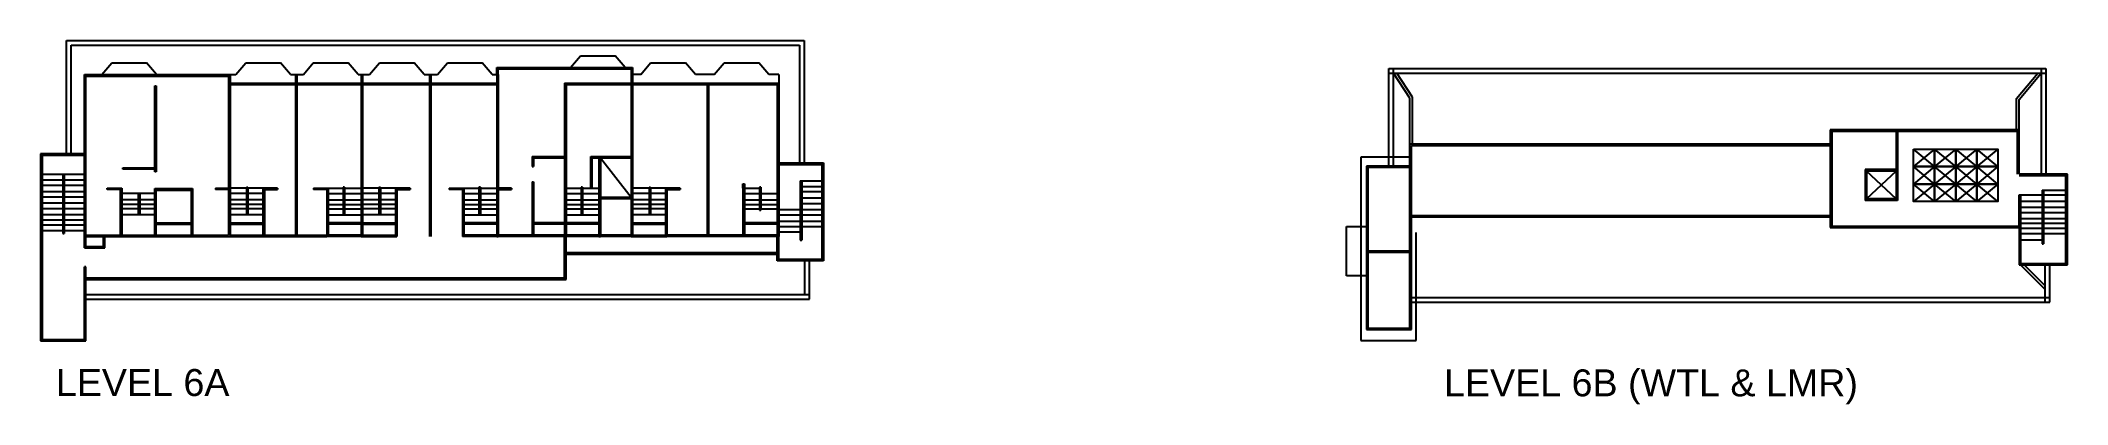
# Model space of a CAD drawing. Extents: x -3977 to 6343, y -1567 to 1206.
# Drawn here: x 4824 to 6343, y 615 to 887 of the extents above; entities that cross this region are included whole.
import ezdxf

# ---------------------------------------------------------------- set-up
doc = ezdxf.new("R2010")
doc.units = 0
doc.layers.add('MIMIC_SIZE', color=7, linetype='CONTINUOUS')
doc.styles.get("Standard").update_dxf_attribs({"font": 'arial.ttf'})

msp = doc.modelspace()

# ---------------------------------------------------------------- texts
at = {"layer": 'MIMIC_SIZE', "color": 1}
for s, p in [('LEVEL 6A', (4835.581, 621.227)), ('LEVEL 6B (WTL & LMR)', (5875.54, 620.966))]:
    msp.add_text(s, height=20.1755, dxfattribs=at).set_placement(p)

# ---------------------------------------------------------------- linework, layer by layer
at = {"layer": 'MIMIC_SIZE', "color": 1}
for p, q in [((4843.643, 802.444), (4843.643, 887.292)), ((4843.643, 887.292), (5396.189, 887.292)), ((4847.143, 802.444), (4847.143, 883.792)), ((4847.143, 883.792), (5392.689, 883.792)), ((5392.689, 883.792), (5392.689, 795.647)), ((5396.189, 887.292), (5396.189, 795.647)), ((4869.954, 861.837), (4877.425, 870.628)), ((4877.425, 870.628), (4903.432, 870.628)), ((4910.903, 861.837), (4903.432, 870.628)), ((4970.315, 861.837), (4977.786, 870.628)), ((4977.786, 870.628), (5003.792, 870.628)), ((5011.263, 861.837), (5003.792, 870.628)), ((5020.992, 861.837), (5028.463, 870.628)), ((5028.463, 870.628), (5054.47, 870.628)), ((5061.941, 861.837), (5054.47, 870.628)), ((5070.583, 861.837), (5078.054, 870.628)), ((5078.054, 870.628), (5104.06, 870.628)), ((5111.531, 861.837), (5104.06, 870.628)), ((5121.389, 861.837), (5128.86, 870.628)), ((5128.86, 870.628), (5154.867, 870.628)), ((5162.338, 861.837), (5154.867, 870.628)), ((5165.908, 861.837), (5165.908, 867.149)), ((5165.908, 867.149), (5267.693, 867.149)), ((5165.908, 866.049), (5267.693, 866.049)), ((5167.008, 861.837), (5167.008, 867.149)), ((5221.208, 867.149), (5228.679, 875.94)), ((5228.679, 875.94), (5254.686, 875.94)), ((5262.157, 867.149), (5254.686, 875.94)), ((5266.593, 867.149), (5266.593, 740.549)), ((5267.693, 867.149), (5267.693, 740.549)), ((5273.706, 861.779), (5281.177, 870.57)), ((5281.177, 870.57), (5307.184, 870.57)), ((5314.655, 861.779), (5307.184, 870.57)), ((5328.727, 861.779), (5336.198, 870.57)), ((5336.198, 870.57), (5362.204, 870.57)), ((5369.675, 861.779), (5362.204, 870.57)), ((5834.222, 793.327), (5834.222, 866.292)), ((5834.222, 866.292), (6326.458, 866.292)), ((5837.722, 793.327), (5837.722, 866.292)), ((6322.958, 866.292), (6322.958, 787.158)), ((6326.458, 866.292), (6326.458, 787.158)), ((4856.916, 732.146), (4856.916, 861.837)), ((4856.916, 861.837), (4966.121, 861.837)), ((4856.916, 860.737), (4966.121, 860.737)), ((4858.016, 732.146), (4858.016, 861.837)), ((4909.615, 789.006), (4909.615, 853.506)), ((4909.615, 853.506), (4910.715, 853.506)), ((4910.715, 853.506), (4910.715, 789.006)), ((4965.021, 861.837), (4965.021, 741.649)), ((4965.021, 861.837), (4970.315, 861.837)), ((4966.121, 861.837), (4966.121, 740.549)), ((4966.121, 855.512), (5167.008, 855.512)), ((4966.121, 854.412), (5167.008, 854.412)), ((5011.263, 861.837), (5020.992, 861.837)), ((5015.093, 861.837), (5015.093, 740.549)), ((5016.193, 861.837), (5016.193, 740.549)), ((5061.941, 861.837), (5070.583, 861.837)), ((5064.236, 861.837), (5064.236, 740.549)), ((5065.336, 861.837), (5065.336, 740.549)), ((5111.531, 861.837), (5121.389, 861.837)), ((5115.49, 861.837), (5115.49, 740.549)), ((5116.59, 861.837), (5116.59, 740.549)), ((5162.338, 861.837), (5167.008, 861.837)), ((5165.908, 861.837), (5165.908, 740.549)), ((5167.008, 861.837), (5167.008, 740.549)), ((5216.75, 855.512), (5267.693, 855.512)), ((5216.75, 855.512), (5216.75, 740.549)), ((5216.75, 854.412), (5267.693, 854.412)), ((5217.85, 855.512), (5217.85, 740.549)), ((5267.693, 861.837), (5267.693, 740.549)), ((5273.706, 861.779), (5267.693, 861.779)), ((5267.693, 855.512), (5377.137, 855.512)), ((5267.693, 854.412), (5377.137, 854.412)), ((5328.727, 861.779), (5314.655, 861.779)), ((5323.498, 855.512), (5323.498, 740.549)), ((5324.598, 855.512), (5324.598, 740.549)), ((5377.137, 861.779), (5369.675, 861.779)), ((5376.037, 855.512), (5376.037, 740.549)), ((5377.137, 861.779), (5377.137, 855.512)), ((5377.137, 855.512), (5377.137, 740.549)), ((5834.222, 862.792), (6326.458, 862.792)), ((5849.974, 844.278), (5837.722, 862.792)), ((5851.974, 844.88), (5840.12, 862.792)), ((6304.35, 843.85), (6320.34, 862.792)), ((6306.35, 843.119), (6322.958, 862.792)), ((5849.974, 809.902), (5849.974, 844.278)), ((5851.974, 809.902), (5851.974, 844.88)), ((6304.35, 820.371), (6304.35, 843.85)), ((6306.35, 820.371), (6306.35, 843.119)), ((6164.914, 820.371), (6164.914, 747.238)), ((6306.35, 820.371), (6164.914, 820.371)), ((6166.014, 820.371), (6166.014, 747.238)), ((6305.25, 787.158), (6305.25, 820.371)), ((6306.35, 787.158), (6306.35, 820.371)), ((5849.974, 670.975), (5849.974, 809.902)), ((5849.974, 809.902), (6166.014, 809.902)), ((5851.074, 670.975), (5851.074, 808.802)), ((5851.074, 808.802), (6166.014, 808.802)), ((6306.35, 819.271), (6164.914, 819.271)), ((6214.195, 819.271), (6214.195, 767.661)), ((6215.295, 819.271), (6215.295, 767.661)), ((6243.093, 805.979), (6227.322, 792.895)), ((6243.093, 792.895), (6227.322, 805.979)), ((6258.864, 805.979), (6243.093, 792.895)), ((6258.864, 792.895), (6243.093, 805.979)), ((6274.635, 805.979), (6258.864, 792.895)), ((6274.635, 792.895), (6258.864, 805.979)), ((6290.406, 805.979), (6274.635, 792.895)), ((6290.406, 792.895), (6274.635, 805.979)), ((4856.916, 802.444), (4824.104, 802.444)), ((4824.104, 802.444), (4824.104, 662.382)), ((4856.916, 801.344), (4824.104, 801.344)), ((4825.204, 802.444), (4825.204, 662.382)), ((4885.724, 790.994), (4885.724, 792.094)), ((4885.724, 792.094), (4909.615, 792.094)), ((4909.615, 790.994), (4885.724, 790.994)), ((5192.363, 800.608), (5217.85, 800.608)), ((5192.363, 800.608), (5192.363, 793.099)), ((5192.363, 799.508), (5217.85, 799.508)), ((5192.363, 793.099), (5193.463, 793.099)), ((5193.463, 800.608), (5193.463, 793.099)), ((5236.299, 776.675), (5236.299, 800.608)), ((5236.299, 800.608), (5242.206, 800.608)), ((5236.299, 799.508), (5242.206, 799.508)), ((5237.399, 776.675), (5237.399, 800.608)), ((5242.206, 800.608), (5267.693, 800.608)), ((5242.206, 799.508), (5267.693, 799.508)), ((5242.449, 800.608), (5242.449, 740.549)), ((5243.549, 800.608), (5243.549, 740.549)), ((5243.549, 799.508), (5266.593, 770.126)), ((5377.137, 795.647), (5410.551, 795.647)), ((5377.137, 794.547), (5409.451, 794.547)), ((5409.451, 795.647), (5409.451, 722.381)), ((5410.551, 795.647), (5410.551, 722.381)), ((5849.974, 799.911), (5813.123, 799.911)), ((5813.123, 799.911), (5813.123, 662.861)), ((5817.37, 793.327), (5817.37, 670.975)), ((5851.074, 793.327), (5817.37, 793.327)), ((5851.074, 792.227), (5817.37, 792.227)), ((5818.47, 793.327), (5818.47, 670.975)), ((6215.295, 790.732), (6191.024, 790.732)), ((6191.024, 790.732), (6191.024, 767.661)), ((6215.295, 789.632), (6191.024, 789.632)), ((6192.124, 790.732), (6192.124, 767.661)), ((6214.195, 789.632), (6192.124, 768.761)), ((6214.195, 768.761), (6192.124, 789.632)), ((6243.093, 792.895), (6227.322, 779.81)), ((6243.093, 779.81), (6227.322, 792.895)), ((6258.864, 792.895), (6243.093, 779.81)), ((6258.864, 779.81), (6243.093, 792.895)), ((6274.635, 792.895), (6258.864, 779.81)), ((6274.635, 779.81), (6258.864, 792.895)), ((6290.406, 792.895), (6274.635, 779.81)), ((6290.406, 779.81), (6274.635, 792.895)), ((4825.204, 783.033), (4840.759, 783.033)), ((4825.204, 779.127), (4840.759, 779.127)), ((4825.702, 787.24), (4841.859, 787.24)), ((4840.759, 787.24), (4840.759, 742.803)), ((4840.759, 787.24), (4856.916, 787.24)), ((4841.859, 787.24), (4841.859, 742.803)), ((4841.859, 783.033), (4856.916, 783.033)), ((4841.859, 779.127), (4856.916, 779.127)), ((4873.985, 775.702), (4873.985, 776.802)), ((4873.985, 776.802), (4883.915, 776.802)), ((4883.915, 775.702), (4873.985, 775.702)), ((4883.915, 776.802), (4885.015, 776.802)), ((4883.915, 741.649), (4883.915, 775.702)), ((4885.015, 776.802), (4885.015, 741.649)), ((4910.715, 789.006), (4909.615, 789.006)), ((4909.615, 741.649), (4909.615, 776.522)), ((4909.615, 776.522), (4937.928, 776.522)), ((4909.615, 775.422), (4937.928, 775.422)), ((4910.715, 741.649), (4910.715, 776.522)), ((4936.828, 776.522), (4936.828, 741.649)), ((4937.928, 776.522), (4937.928, 741.649)), ((4955.091, 776.802), (4965.021, 776.802)), ((4955.091, 776.802), (4955.091, 775.702)), ((4965.021, 775.702), (4955.091, 775.702)), ((4978.421, 776.675), (4966.121, 776.675)), ((4978.421, 777.658), (4978.421, 756.925)), ((4978.421, 777.658), (4979.521, 777.658)), ((4979.521, 777.658), (4979.521, 772.861)), ((4990.721, 776.675), (4979.521, 776.675)), ((4990.721, 776.802), (4990.721, 740.549)), ((5001.751, 776.802), (4990.721, 776.802)), ((4991.821, 776.802), (4991.821, 740.549)), ((4991.821, 775.702), (5001.751, 775.702)), ((5001.751, 776.802), (5001.751, 775.702)), ((5028.606, 776.802), (5039.636, 776.802)), ((5028.606, 776.802), (5028.606, 775.702)), ((5038.536, 775.702), (5028.606, 775.702)), ((5038.536, 776.802), (5038.536, 740.549)), ((5039.636, 776.802), (5039.636, 740.549)), ((5039.636, 776.675), (5050.836, 776.675)), ((5051.936, 777.658), (5050.836, 777.658)), ((5050.836, 777.658), (5050.836, 772.861)), ((5051.936, 777.658), (5051.936, 756.925)), ((5051.936, 776.675), (5064.236, 776.675)), ((5077.636, 776.675), (5065.336, 776.675)), ((5077.636, 777.658), (5077.636, 756.925)), ((5077.636, 777.658), (5078.736, 777.658)), ((5078.736, 777.658), (5078.736, 772.861)), ((5089.936, 776.675), (5078.736, 776.675)), ((5089.936, 776.802), (5089.936, 740.549)), ((5100.966, 776.802), (5089.936, 776.802)), ((5091.036, 776.802), (5091.036, 740.549)), ((5091.036, 775.702), (5100.966, 775.702)), ((5100.966, 776.802), (5100.966, 775.702)), ((5130.279, 776.802), (5141.309, 776.802)), ((5130.279, 776.802), (5130.279, 775.702)), ((5140.209, 775.702), (5130.279, 775.702)), ((5140.209, 776.802), (5140.209, 740.549)), ((5141.309, 776.802), (5141.309, 740.549)), ((5141.309, 776.675), (5152.509, 776.675)), ((5153.609, 777.658), (5152.509, 777.658)), ((5152.509, 777.658), (5152.509, 772.861)), ((5153.609, 777.658), (5153.609, 756.925)), ((5153.609, 776.675), (5165.908, 776.675)), ((5176.938, 776.802), (5165.908, 776.802)), ((5167.008, 775.702), (5176.938, 775.702)), ((5176.938, 776.802), (5176.938, 775.702)), ((5192.363, 781.648), (5193.463, 781.648)), ((5192.363, 781.648), (5192.363, 740.549)), ((5193.463, 781.648), (5193.463, 740.549)), ((5216.75, 776.802), (5216.75, 740.549)), ((5217.85, 776.802), (5217.85, 740.549)), ((5217.85, 776.675), (5229.05, 776.675)), ((5230.15, 777.658), (5229.05, 777.658)), ((5229.05, 777.658), (5229.05, 772.861)), ((5230.15, 777.658), (5230.15, 756.925)), ((5230.15, 776.675), (5242.449, 776.675)), ((5279.993, 776.675), (5267.693, 776.675)), ((5279.993, 777.658), (5279.993, 756.925)), ((5279.993, 777.658), (5281.093, 777.658)), ((5281.093, 777.658), (5281.093, 772.861)), ((5292.293, 776.675), (5281.093, 776.675)), ((5292.293, 776.802), (5292.293, 740.549)), ((5303.323, 776.802), (5292.293, 776.802)), ((5293.393, 776.802), (5293.393, 740.549)), ((5293.393, 775.702), (5303.323, 775.702)), ((5303.323, 776.802), (5303.323, 775.702)), ((5350.338, 776.802), (5350.338, 780.097)), ((5350.338, 780.097), (5351.438, 780.097)), ((5350.338, 776.802), (5350.338, 740.549)), ((5351.438, 780.097), (5351.438, 776.802)), ((5351.438, 776.802), (5351.438, 740.549)), ((5351.438, 776.675), (5362.638, 776.675)), ((5363.738, 777.658), (5362.638, 777.658)), ((5362.638, 777.658), (5362.638, 772.861)), ((5363.738, 777.658), (5363.738, 760.445)), ((5393.294, 782.336), (5393.294, 737.899)), ((5393.294, 782.336), (5409.451, 782.336)), ((5394.394, 782.336), (5394.394, 737.899)), ((5394.394, 778.129), (5409.451, 778.129)), ((6243.093, 779.81), (6227.322, 766.725)), ((6243.093, 766.725), (6227.322, 779.81)), ((6258.864, 779.81), (6243.093, 766.725)), ((6258.864, 766.725), (6243.093, 779.81)), ((6274.635, 779.81), (6258.864, 766.725)), ((6274.635, 766.725), (6258.864, 779.81)), ((6290.406, 779.81), (6274.635, 766.725)), ((6290.406, 766.725), (6274.635, 779.81)), ((6342.596, 787.158), (6306.35, 787.158)), ((6342.596, 786.058), (6306.35, 786.058)), ((6323.605, 775.221), (6323.605, 735.174)), ((6323.605, 775.221), (6341.496, 775.221)), ((6324.705, 775.221), (6324.705, 735.174)), ((6341.496, 719.409), (6341.496, 787.158)), ((6342.596, 719.409), (6342.596, 787.158)), ((4825.204, 774.394), (4840.759, 774.394)), ((4825.204, 770.262), (4840.759, 770.262)), ((4825.204, 765.83), (4840.759, 765.83)), ((4825.204, 761.623), (4840.759, 761.623)), ((4841.859, 774.394), (4856.916, 774.394)), ((4841.859, 770.262), (4856.916, 770.262)), ((4841.859, 765.83), (4856.916, 765.83)), ((4841.859, 761.623), (4856.916, 761.623)), ((4909.615, 772.861), (4885.015, 772.861)), ((4897.315, 768.009), (4885.015, 768.009)), ((4897.315, 764.535), (4885.015, 764.535)), ((4897.315, 761.447), (4885.015, 761.447)), ((4897.315, 772.861), (4897.315, 756.925)), ((4898.415, 772.861), (4898.415, 756.925)), ((4909.615, 768.009), (4898.415, 768.009)), ((4909.615, 764.535), (4898.415, 764.535)), ((4909.615, 761.447), (4898.415, 761.447)), ((4978.421, 772.861), (4966.121, 772.861)), ((4978.421, 768.009), (4966.121, 768.009)), ((4978.421, 764.535), (4966.121, 764.535)), ((4978.421, 761.447), (4966.121, 761.447)), ((4990.721, 772.861), (4979.521, 772.861)), ((4979.521, 772.861), (4979.521, 756.925)), ((4990.721, 768.009), (4979.521, 768.009)), ((4990.721, 764.535), (4979.521, 764.535)), ((4990.721, 761.447), (4979.521, 761.447)), ((5039.636, 772.861), (5050.836, 772.861)), ((5039.636, 768.009), (5050.836, 768.009)), ((5039.636, 764.535), (5050.836, 764.535)), ((5039.636, 761.447), (5050.836, 761.447)), ((5050.836, 772.861), (5050.836, 756.925)), ((5051.936, 772.861), (5064.236, 772.861)), ((5051.936, 768.009), (5064.236, 768.009)), ((5051.936, 764.535), (5064.236, 764.535)), ((5051.936, 761.447), (5064.236, 761.447)), ((5077.636, 772.861), (5065.336, 772.861)), ((5077.636, 768.009), (5065.336, 768.009)), ((5077.636, 764.535), (5065.336, 764.535)), ((5077.636, 761.447), (5065.336, 761.447)), ((5089.936, 772.861), (5078.736, 772.861)), ((5078.736, 772.861), (5078.736, 756.925)), ((5089.936, 768.009), (5078.736, 768.009)), ((5089.936, 764.535), (5078.736, 764.535)), ((5089.936, 761.447), (5078.736, 761.447)), ((5141.309, 772.861), (5152.509, 772.861)), ((5141.309, 768.009), (5152.509, 768.009)), ((5141.309, 764.535), (5152.509, 764.535)), ((5141.309, 761.447), (5152.509, 761.447)), ((5152.509, 772.861), (5152.509, 756.925)), ((5153.609, 772.861), (5165.908, 772.861)), ((5153.609, 768.009), (5165.908, 768.009)), ((5153.609, 764.535), (5165.908, 764.535)), ((5153.609, 761.447), (5165.908, 761.447)), ((5217.85, 772.861), (5229.05, 772.861)), ((5217.85, 768.009), (5229.05, 768.009)), ((5217.85, 764.535), (5229.05, 764.535)), ((5217.85, 761.447), (5229.05, 761.447)), ((5229.05, 772.861), (5229.05, 756.925)), ((5230.15, 772.861), (5242.449, 772.861)), ((5230.15, 768.009), (5242.449, 768.009)), ((5230.15, 764.535), (5242.449, 764.535)), ((5230.15, 761.447), (5242.449, 761.447)), ((5242.206, 770.126), (5267.693, 770.126)), ((5242.206, 769.026), (5267.693, 769.026)), ((5279.993, 772.861), (5267.693, 772.861)), ((5279.993, 768.009), (5267.693, 768.009)), ((5279.993, 764.535), (5267.693, 764.535)), ((5279.993, 761.447), (5267.693, 761.447)), ((5292.293, 772.861), (5281.093, 772.861)), ((5281.093, 772.861), (5281.093, 756.925)), ((5292.293, 768.009), (5281.093, 768.009)), ((5292.293, 764.535), (5281.093, 764.535)), ((5292.293, 761.447), (5281.093, 761.447)), ((5351.438, 772.861), (5362.638, 772.861)), ((5351.438, 768.009), (5362.638, 768.009)), ((5351.438, 764.535), (5362.638, 764.535)), ((5351.438, 761.447), (5362.638, 761.447)), ((5362.638, 772.861), (5362.638, 760.445)), ((5362.638, 760.445), (5363.738, 760.445)), ((5363.738, 772.861), (5376.037, 772.861)), ((5363.738, 768.009), (5376.037, 768.009)), ((5363.738, 764.535), (5376.037, 764.535)), ((5363.738, 761.447), (5376.037, 761.447)), ((5377.137, 760.926), (5393.294, 760.926)), ((5394.394, 774.223), (5409.451, 774.223)), ((5394.394, 769.49), (5409.451, 769.49)), ((5394.394, 765.358), (5409.451, 765.358)), ((5394.394, 760.926), (5409.451, 760.926)), ((6215.295, 768.761), (6191.024, 768.761)), ((6215.295, 767.661), (6191.024, 767.661)), ((6306.35, 747.238), (6306.35, 771.806)), ((6306.35, 771.806), (6341.496, 771.806)), ((6307.45, 771.806), (6307.45, 719.409)), ((6307.45, 766.989), (6323.605, 766.989)), ((6307.45, 762.589), (6323.605, 762.589)), ((6324.705, 766.989), (6341.496, 766.989)), ((6324.705, 762.589), (6341.496, 762.589)), ((4825.204, 756.965), (4840.759, 756.965)), ((4825.204, 752.983), (4840.759, 752.983)), ((4825.204, 749.233), (4840.759, 749.233)), ((4825.204, 745.092), (4840.759, 745.092)), ((4841.859, 756.965), (4856.916, 756.965)), ((4841.859, 752.983), (4856.916, 752.983)), ((4841.859, 749.233), (4856.916, 749.233)), ((4841.859, 745.092), (4856.916, 745.092)), ((4909.615, 756.925), (4885.015, 756.925)), ((4909.615, 750.902), (4937.928, 750.902)), ((4909.615, 749.802), (4937.928, 749.802)), ((4990.721, 756.925), (4966.121, 756.925)), ((4966.121, 750.902), (4991.821, 750.902)), ((4966.121, 749.802), (4991.821, 749.802)), ((5064.236, 750.902), (5038.536, 750.902)), ((5064.236, 749.802), (5038.536, 749.802)), ((5039.636, 756.925), (5064.236, 756.925)), ((5089.936, 756.925), (5065.336, 756.925)), ((5065.336, 750.902), (5091.036, 750.902)), ((5065.336, 749.802), (5091.036, 749.802)), ((5165.908, 750.902), (5140.209, 750.902)), ((5165.908, 749.802), (5140.209, 749.802)), ((5141.309, 756.925), (5165.908, 756.925)), ((5217.85, 750.902), (5192.363, 750.902)), ((5217.85, 749.802), (5192.363, 749.802)), ((5242.449, 750.902), (5216.75, 750.902)), ((5242.449, 749.802), (5216.75, 749.802)), ((5217.85, 756.925), (5242.449, 756.925)), ((5292.293, 756.925), (5267.693, 756.925)), ((5267.693, 750.902), (5293.393, 750.902)), ((5267.693, 749.802), (5293.393, 749.802)), ((5376.037, 750.902), (5350.338, 750.902)), ((5376.037, 749.802), (5350.338, 749.802)), ((5377.137, 756.719), (5393.294, 756.719)), ((5377.137, 752.061), (5393.294, 752.061)), ((5377.137, 748.079), (5393.294, 748.079)), ((5377.137, 744.173), (5393.294, 744.173)), ((5394.394, 756.719), (5409.451, 756.719)), ((5394.394, 752.061), (5409.451, 752.061)), ((5394.394, 748.079), (5409.451, 748.079)), ((5802.575, 711.228), (5802.575, 748.082)), ((5802.575, 748.082), (5817.37, 748.082)), ((5849.974, 756.395), (6166.943, 756.395)), ((5849.974, 755.295), (6166.943, 755.295)), ((6164.914, 748.338), (6307.45, 748.338)), ((6164.914, 747.238), (6306.35, 747.238)), ((6306.35, 747.238), (6306.35, 719.409)), ((6307.45, 758.703), (6323.605, 758.703)), ((6307.45, 754.074), (6323.605, 754.074)), ((6307.45, 750.474), (6323.605, 750.474)), ((6307.45, 746.916), (6323.605, 746.916)), ((6324.705, 758.703), (6341.496, 758.703)), ((6324.705, 754.074), (6341.496, 754.074)), ((6324.705, 750.474), (6341.496, 750.474)), ((6324.705, 746.916), (6341.496, 746.916)), ((4840.759, 742.803), (4841.859, 742.803)), ((4856.916, 733.246), (4872.331, 733.246)), ((4856.916, 732.146), (4872.331, 732.146)), ((4858.016, 741.649), (4965.021, 741.649)), ((4858.016, 740.549), (4966.121, 740.549)), ((4871.231, 732.146), (4871.231, 740.549)), ((4872.331, 732.146), (4872.331, 740.549)), ((4966.121, 741.649), (4991.821, 741.649)), ((4966.121, 740.549), (4991.821, 740.549)), ((4991.821, 741.649), (5038.536, 741.649)), ((4991.821, 740.549), (5038.536, 740.549)), ((5064.236, 741.649), (5038.536, 741.649)), ((5064.236, 740.549), (5038.536, 740.549)), ((5065.336, 740.549), (5064.236, 740.549)), ((5064.236, 740.549), (5065.336, 740.549)), ((5065.336, 741.649), (5091.036, 741.649)), ((5065.336, 740.549), (5091.036, 740.549)), ((5165.908, 741.649), (5140.209, 741.649)), ((5165.908, 740.549), (5140.209, 740.549)), ((5167.008, 740.549), (5165.908, 740.549)), ((5165.908, 740.549), (5167.008, 740.549)), ((5267.693, 741.649), (5167.008, 741.649)), ((5267.693, 740.549), (5167.008, 740.549)), ((5242.449, 741.649), (5216.75, 741.649)), ((5242.449, 740.549), (5216.75, 740.549)), ((5216.75, 708.465), (5216.75, 740.549)), ((5217.85, 708.465), (5217.85, 740.549)), ((5243.549, 740.549), (5242.449, 740.549)), ((5242.449, 740.549), (5243.549, 740.549)), ((5267.693, 740.549), (5266.593, 740.549)), ((5266.593, 740.549), (5267.693, 740.549)), ((5267.693, 741.649), (5293.393, 741.649)), ((5267.693, 740.549), (5293.393, 740.549)), ((5376.037, 741.649), (5293.393, 741.649)), ((5376.037, 740.549), (5293.393, 740.549)), ((5377.137, 740.549), (5376.037, 740.549)), ((5376.037, 740.549), (5377.137, 740.549)), ((5376.037, 722.381), (5376.037, 740.549)), ((5377.137, 722.381), (5377.137, 740.549)), ((5393.294, 737.899), (5394.394, 737.899)), ((5817.37, 729.908), (5851.074, 729.908)), ((5854.692, 662.861), (5854.692, 743.597)), ((6307.45, 742.916), (6323.605, 742.916)), ((6307.45, 738.23), (6323.605, 738.23)), ((6323.605, 735.174), (6324.705, 735.174)), ((6324.705, 742.916), (6341.496, 742.916)), ((4858.016, 718.019), (4856.916, 718.019)), ((4856.916, 662.382), (4856.916, 718.019)), ((4858.016, 662.382), (4858.016, 718.019)), ((5376.037, 728.289), (5217.85, 728.289)), ((5376.037, 727.189), (5217.85, 727.189)), ((5410.551, 723.481), (5376.037, 723.481)), ((5410.551, 722.381), (5376.037, 722.381)), ((5396.624, 697.166), (5396.624, 722.381)), ((5400.124, 693.666), (5400.124, 722.381)), ((5817.37, 728.808), (5851.074, 728.808)), ((6306.35, 720.509), (6342.596, 720.509)), ((6306.35, 719.409), (6342.596, 719.409)), ((6307.45, 719.409), (6325.817, 700.875)), ((6310.266, 719.409), (6325.817, 703.716)), ((6325.817, 691.423), (6325.817, 719.409)), ((6329.317, 691.423), (6329.317, 719.409)), ((4858.016, 709.565), (5217.85, 709.565)), ((4858.016, 708.465), (5217.85, 708.465)), ((5817.37, 711.228), (5802.575, 711.228)), ((4858.016, 697.166), (5400.124, 697.166)), ((4858.016, 693.666), (5400.124, 693.666)), ((5851.074, 694.923), (6329.317, 694.923)), ((5851.074, 691.423), (6329.317, 691.423)), ((5817.37, 672.075), (5851.074, 672.075)), ((5817.37, 670.975), (5851.074, 670.975)), ((4824.104, 663.482), (4858.016, 663.482)), ((4824.104, 662.382), (4858.016, 662.382)), ((5813.123, 662.861), (5854.692, 662.861))]:
    msp.add_line(p, q, dxfattribs=at)
for points in [[(6227.322, 805.979), (6243.093, 805.979), (6243.093, 792.895), (6227.322, 792.895)], [(6243.093, 805.979), (6258.864, 805.979), (6258.864, 792.895), (6243.093, 792.895)], [(6258.864, 805.979), (6274.635, 805.979), (6274.635, 792.895), (6258.864, 792.895)], [(6274.635, 805.979), (6290.406, 805.979), (6290.406, 792.895), (6274.635, 792.895)], [(6227.322, 792.895), (6243.093, 792.895), (6243.093, 779.81), (6227.322, 779.81)], [(6243.093, 792.895), (6258.864, 792.895), (6258.864, 779.81), (6243.093, 779.81)], [(6258.864, 792.895), (6274.635, 792.895), (6274.635, 779.81), (6258.864, 779.81)], [(6274.635, 792.895), (6290.406, 792.895), (6290.406, 779.81), (6274.635, 779.81)], [(6227.322, 779.81), (6243.093, 779.81), (6243.093, 766.725), (6227.322, 766.725)], [(6243.093, 779.81), (6258.864, 779.81), (6258.864, 766.725), (6243.093, 766.725)], [(6258.864, 779.81), (6274.635, 779.81), (6274.635, 766.725), (6258.864, 766.725)], [(6274.635, 779.81), (6290.406, 779.81), (6290.406, 766.725), (6274.635, 766.725)]]:
    msp.add_lwpolyline(points, close=True, dxfattribs=at)

msp.set_redraw_order([(e.dxf.handle, doc.entitydb.next_handle()) for e in msp.query("TEXT MTEXT ATTDEF DIMENSION ARC_DIMENSION")])  # texts and dimensions are drawn at this point

doc.saveas('drawing.dxf')
